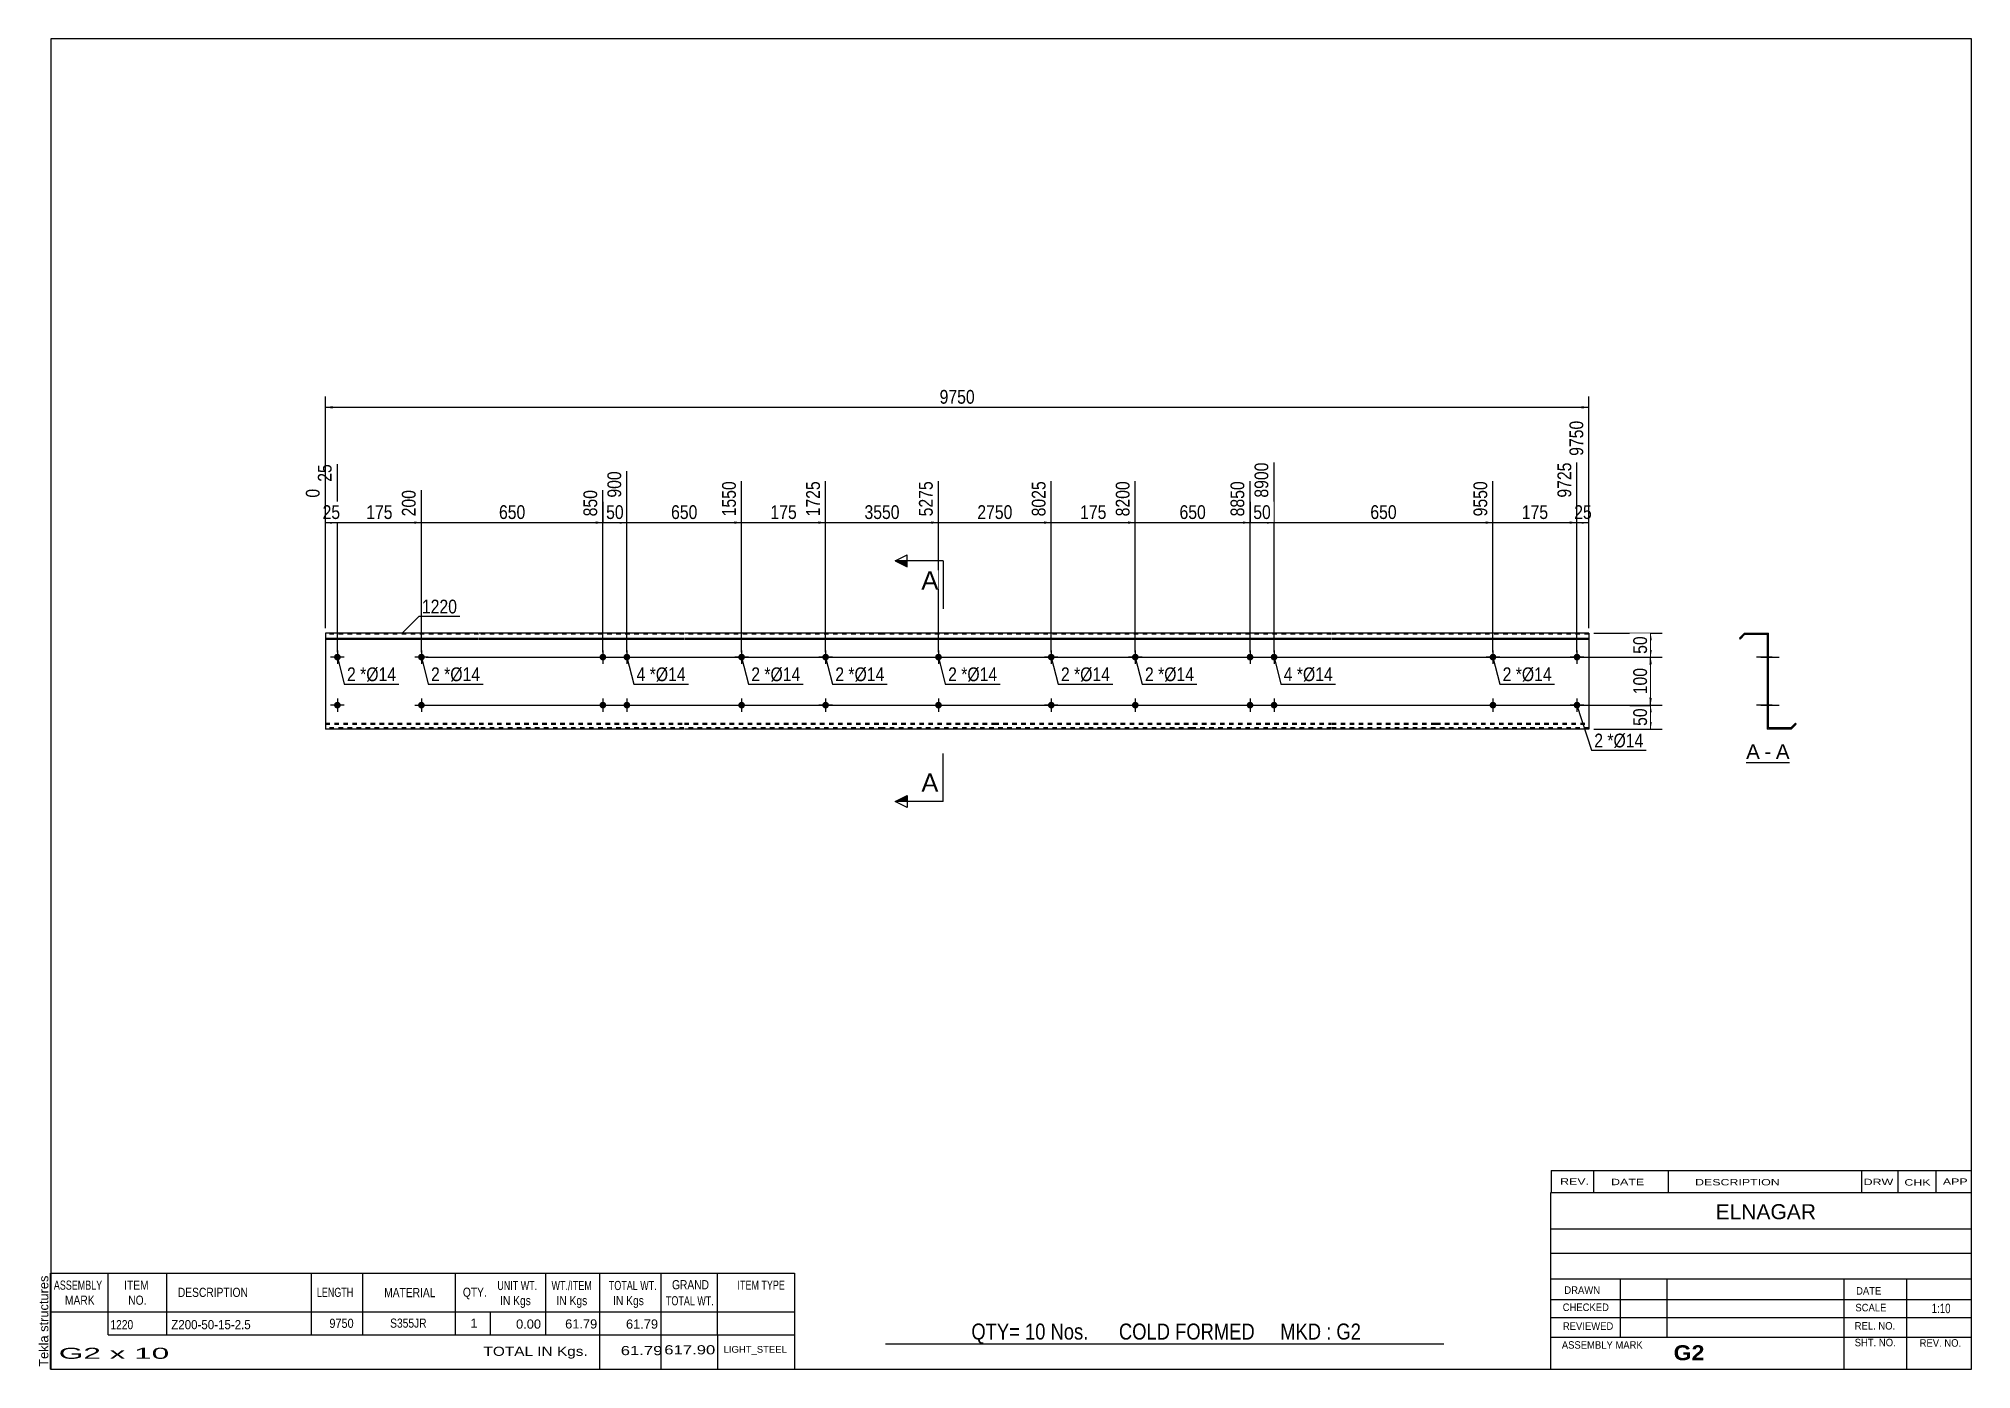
# Model space of a CAD drawing. Header units: millimetres. Extents: x -60 to 343, y -143 to 134.
import ezdxf

# ---------------------------------------------------------------- set-up
doc = ezdxf.new("R2010")
doc.units = ezdxf.units.MM
doc.linetypes.add('DXK_LINE_DOT1', pattern=[1.8814, 0.9407, -0.9407])
doc.styles.add('Arial', font='ARIAL.TTF', dxfattribs={"height": 0.2})
doc.styles.add('Arial Bold', font='ARIALBD.TTF', dxfattribs={"height": 0.2})
doc.styles.add('Arial Narrow', font='ARIALN.TTF', dxfattribs={"height": 0.2})

# ---------------------------------------------------------------- blocks, each defined once
blk = doc.blocks.new('Unknown-629087446-1822')
at = {"color": 5, "linetype": 'Continuous'}
for p, q in [((342.8, 133.75), (-57.2, 133.75)), ((-57.2, 133.75), (-57.2, -143.25)), ((342.8, -143.25), (342.8, 133.75)), ((-57.2, -143.25), (342.8, -143.25))]:
    blk.add_line(p, q, dxfattribs=at)
at = {"color": 174, "linetype": 'Continuous', "style": 'Arial'}
blk.add_text('Tekla structures', height=1.9102, rotation=90, dxfattribs=at).set_placement((-57.7, -142.75))
blk = doc.blocks.new('Unknown-629087446-12 - 1239')
at = {"color": 7, "linetype": 'Continuous'}
blk.add_line((295.9, -16.95), (304.93, -16.95), dxfattribs=at)
at = {"color": 0, "linetype": 'Continuous'}
blk.add_wipeout([(298.74, -16.2), (298.74, -13), (295.9, -13), (295.9, -16.2)], dxfattribs=at)
blk.add_wipeout([(301.13, -16.2), (301.13, -13), (299.7, -13), (299.7, -16.2)], dxfattribs=at)
at = {"color": 96, "linetype": 'Continuous', "style": 'Arial'}
blk.add_text('A', height=3.06, dxfattribs=at).set_placement((295.9, -16.2))
at = {"color": 0, "linetype": 'Continuous'}
blk.add_wipeout([(304.93, -16.2), (304.93, -13), (302.09, -13), (302.09, -16.2)], dxfattribs=at)
at = {"color": 96, "linetype": 'Continuous', "style": 'Arial'}
for s, p in [('-', (299.7, -16.2)), ('A', (302.09, -16.2))]:
    blk.add_text(s, height=3.06, dxfattribs=at).set_placement(p)
blk = doc.blocks.new('Bolt-629087446-1223 - 1203')
at = {"linetype": 'Continuous'}
blk.add_hatch(color=3, dxfattribs=at).paths.add_polyline_path([(20.7, -5, -1), (19.3, -5, -1)])
at = {"color": 3, "linetype": 'Continuous'}
for p, q in [((20, -3.6), (20, -6.4)), ((18.6, -5), (21.4, -5))]:
    blk.add_line(p, q, dxfattribs=at)
blk = doc.blocks.new('Part-629087446-1218 - 1203')
at = {"color": 2, "linetype": 'Continuous'}
for p, q in [((0, 10), (0, -10)), ((31.9, 10), (0, 10)), ((0, 8.94), (31.9, 8.94)), ((0, 8.76), (31.9, 8.76)), ((74.69, 10), (32, 10)), ((32, 8.94), (74.69, 8.94)), ((32, 8.76), (74.69, 8.76)), ((116.09, 10), (74.79, 10)), ((74.79, 8.94), (116.09, 8.94)), ((74.79, 8.76), (116.09, 8.76)), ((139.19, 10), (116.19, 10)), ((116.19, 8.94), (139.19, 8.94)), ((116.19, 8.76), (139.19, 8.76)), ((180.58, 10), (139.29, 10)), ((139.29, 8.94), (180.58, 8.94)), ((139.29, 8.76), (180.58, 8.76)), ((209.48, 10), (180.68, 10)), ((180.68, 8.94), (209.48, 8.94)), ((180.68, 8.76), (209.48, 8.76)), ((231.18, 10), (209.58, 10)), ((209.58, 8.94), (231.18, 8.94)), ((209.58, 8.76), (231.18, 8.76)), ((263.17, 10), (231.28, 10)), ((231.28, 8.94), (263.17, 8.94)), ((231.28, 8.76), (263.17, 8.76)), ((263.17, 10), (263.17, -10)), ((31.9, -10), (0, -10)), ((74.69, -10), (32, -10)), ((116.09, -10), (74.79, -10)), ((139.19, -10), (116.19, -10)), ((180.58, -10), (139.29, -10)), ((209.48, -10), (180.68, -10)), ((231.18, -10), (209.58, -10)), ((263.17, -10), (231.28, -10))]:
    blk.add_line(p, q, dxfattribs=at)
at = {"color": 7, "linetype": 'DXK_LINE_DOT1'}
for p, q in [((31.9, 9.75), (0, 9.75)), ((74.69, 9.75), (32, 9.75)), ((116.09, 9.75), (74.79, 9.75)), ((139.19, 9.75), (116.19, 9.75)), ((180.58, 9.75), (139.29, 9.75)), ((209.48, 9.75), (180.68, 9.75)), ((231.18, 9.75), (209.58, 9.75)), ((263.17, 9.75), (231.28, 9.75)), ((0, -8.76), (31.9, -8.76)), ((0, -8.94), (31.9, -8.94)), ((31.9, -9.75), (0, -9.75)), ((32, -8.76), (74.69, -8.76)), ((32, -8.94), (74.69, -8.94)), ((74.69, -9.75), (32, -9.75)), ((74.79, -8.76), (116.09, -8.76)), ((74.79, -8.94), (116.09, -8.94)), ((116.09, -9.75), (74.79, -9.75)), ((116.19, -8.76), (139.19, -8.76)), ((116.19, -8.94), (139.19, -8.94)), ((139.19, -9.75), (116.19, -9.75)), ((139.29, -8.76), (180.58, -8.76)), ((139.29, -8.94), (180.58, -8.94)), ((180.58, -9.75), (139.29, -9.75)), ((180.68, -8.76), (209.48, -8.76)), ((180.68, -8.94), (209.48, -8.94)), ((209.48, -9.75), (180.68, -9.75)), ((209.58, -8.76), (231.18, -8.76)), ((209.58, -8.94), (231.18, -8.94)), ((231.18, -9.75), (209.58, -9.75)), ((231.28, -8.76), (263.17, -8.76)), ((231.28, -8.94), (263.17, -8.94)), ((263.17, -9.75), (231.28, -9.75))]:
    blk.add_line(p, q, dxfattribs=at)
blk = doc.blocks.new('Bolt-629087446-1219 - 1203')
at = {"linetype": 'Continuous'}
for points in [[(58.5, 5, -1), (57.1, 5, -1)], [(63.5, 5, -1), (62.1, 5, -1)], [(58.5, -5, -1), (57.1, -5, -1)], [(63.5, -5, -1), (62.1, -5, -1)]]:
    blk.add_hatch(color=3, dxfattribs=at).paths.add_polyline_path(points)
at = {"color": 3, "linetype": 'Continuous'}
for p, q in [((56.4, 5), (59.2, 5)), ((57.8, 6.4), (57.8, 3.6)), ((61.4, 5), (64.2, 5)), ((62.8, 6.4), (62.8, 3.6)), ((57.8, -3.6), (57.8, -6.4)), ((62.8, -3.6), (62.8, -6.4)), ((56.4, -5), (59.2, -5)), ((61.4, -5), (64.2, -5))]:
    blk.add_line(p, q, dxfattribs=at)
blk = doc.blocks.new('Bolt-629087446-1220 - 1203')
at = {"linetype": 'Continuous'}
blk.add_hatch(color=3, dxfattribs=at).paths.add_polyline_path([(20.7, 5, -1), (19.3, 5, -1)])
at = {"color": 3, "linetype": 'Continuous'}
for p, q in [((21.4, 5), (18.6, 5)), ((20, 6.4), (20, 3.6))]:
    blk.add_line(p, q, dxfattribs=at)
blk = doc.blocks.new('Bolt-629087446-1221 - 1203')
at = {"linetype": 'Continuous'}
blk.add_hatch(color=3, dxfattribs=at).paths.add_polyline_path([(87.39, 5, -1), (85.99, 5, -1)])
at = {"color": 3, "linetype": 'Continuous'}
for p, q in [((88.09, 5), (85.29, 5)), ((86.69, 6.4), (86.69, 3.6))]:
    blk.add_line(p, q, dxfattribs=at)
blk = doc.blocks.new('Bolt-629087446-1222 - 1203')
at = {"linetype": 'Continuous'}
blk.add_hatch(color=3, dxfattribs=at).paths.add_polyline_path([(87.39, -5, -1), (85.99, -5, -1)])
at = {"color": 3, "linetype": 'Continuous'}
for p, q in [((86.69, -3.6), (86.69, -6.4)), ((85.29, -5), (88.09, -5))]:
    blk.add_line(p, q, dxfattribs=at)
blk = doc.blocks.new('Bolt-629087446-1224 - 1203')
at = {"linetype": 'Continuous'}
for points in [[(3.2, 5, -1), (1.8, 5, -1)], [(3.2, -5, -1), (1.8, -5, -1)]]:
    blk.add_hatch(color=3, dxfattribs=at).paths.add_polyline_path(points)
at = {"color": 3, "linetype": 'Continuous'}
for p, q in [((3.9, 5), (1.1, 5)), ((2.5, 6.4), (2.5, 3.6)), ((2.5, -3.6), (2.5, -6.4)), ((3.9, -5), (1.1, -5))]:
    blk.add_line(p, q, dxfattribs=at)
blk = doc.blocks.new('Bolt-629087446-1225 - 1203')
at = {"linetype": 'Continuous'}
for points in [[(104.89, 5, -1), (103.49, 5, -1)], [(104.89, -5, -1), (103.49, -5, -1)]]:
    blk.add_hatch(color=3, dxfattribs=at).paths.add_polyline_path(points)
at = {"color": 3, "linetype": 'Continuous'}
for p, q in [((105.59, 5), (102.79, 5)), ((104.19, 6.4), (104.19, 3.6)), ((104.19, -3.6), (104.19, -6.4)), ((105.59, -5), (102.79, -5))]:
    blk.add_line(p, q, dxfattribs=at)
blk = doc.blocks.new('Bolt-629087446-1226 - 1203')
at = {"linetype": 'Continuous'}
for points in [[(193.28, 5, -1), (191.88, 5, -1)], [(198.28, 5, -1), (196.88, 5, -1)], [(193.28, -5, -1), (191.88, -5, -1)], [(198.28, -5, -1), (196.88, -5, -1)]]:
    blk.add_hatch(color=3, dxfattribs=at).paths.add_polyline_path(points)
at = {"color": 3, "linetype": 'Continuous'}
for p, q in [((191.18, 5), (193.98, 5)), ((192.58, 6.4), (192.58, 3.6)), ((196.18, 5), (198.98, 5)), ((197.58, 6.4), (197.58, 3.6)), ((192.58, -3.6), (192.58, -6.4)), ((197.58, -3.6), (197.58, -6.4)), ((191.18, -5), (193.98, -5)), ((196.18, -5), (198.98, -5))]:
    blk.add_line(p, q, dxfattribs=at)
blk = doc.blocks.new('Bolt-629087446-1227 - 1203')
at = {"linetype": 'Continuous'}
blk.add_hatch(color=3, dxfattribs=at).paths.add_polyline_path([(169.38, -5, -1), (167.98, -5, -1)])
at = {"color": 3, "linetype": 'Continuous'}
for p, q in [((168.68, -3.6), (168.68, -6.4)), ((167.28, -5), (170.08, -5))]:
    blk.add_line(p, q, dxfattribs=at)
blk = doc.blocks.new('Bolt-629087446-1228 - 1203')
at = {"linetype": 'Continuous'}
blk.add_hatch(color=3, dxfattribs=at).paths.add_polyline_path([(243.87, -5, -1), (242.47, -5, -1)])
at = {"color": 3, "linetype": 'Continuous'}
for p, q in [((243.17, -3.6), (243.17, -6.4)), ((241.77, -5), (244.57, -5))]:
    blk.add_line(p, q, dxfattribs=at)
blk = doc.blocks.new('Bolt-629087446-1229 - 1203')
at = {"linetype": 'Continuous'}
blk.add_hatch(color=3, dxfattribs=at).paths.add_polyline_path([(243.87, 5, -1), (242.47, 5, -1)])
at = {"color": 3, "linetype": 'Continuous'}
for p, q in [((244.57, 5), (241.77, 5)), ((243.17, 6.4), (243.17, 3.6))]:
    blk.add_line(p, q, dxfattribs=at)
blk = doc.blocks.new('Bolt-629087446-1230 - 1203')
at = {"linetype": 'Continuous'}
blk.add_hatch(color=3, dxfattribs=at).paths.add_polyline_path([(169.38, 5, -1), (167.98, 5, -1)])
at = {"color": 3, "linetype": 'Continuous'}
for p, q in [((170.08, 5), (167.28, 5)), ((168.68, 6.4), (168.68, 3.6))]:
    blk.add_line(p, q, dxfattribs=at)
blk = doc.blocks.new('Bolt-629087446-1231 - 1203')
at = {"linetype": 'Continuous'}
for points in [[(151.88, 5, -1), (150.48, 5, -1)], [(151.88, -5, -1), (150.48, -5, -1)]]:
    blk.add_hatch(color=3, dxfattribs=at).paths.add_polyline_path(points)
at = {"color": 3, "linetype": 'Continuous'}
for p, q in [((152.58, 5), (149.78, 5)), ((151.18, 6.4), (151.18, 3.6)), ((151.18, -3.6), (151.18, -6.4)), ((152.58, -5), (149.78, -5))]:
    blk.add_line(p, q, dxfattribs=at)
blk = doc.blocks.new('Bolt-629087446-1232 - 1203')
at = {"linetype": 'Continuous'}
for points in [[(261.37, 5, -1), (259.97, 5, -1)], [(261.37, -5, -1), (259.97, -5, -1)]]:
    blk.add_hatch(color=3, dxfattribs=at).paths.add_polyline_path(points)
at = {"color": 3, "linetype": 'Continuous'}
for p, q in [((262.07, 5), (259.27, 5)), ((260.67, 6.4), (260.67, 3.6)), ((260.67, -3.6), (260.67, -6.4)), ((262.07, -5), (259.27, -5))]:
    blk.add_line(p, q, dxfattribs=at)
blk = doc.blocks.new('Bolt-629087446-1233 - 1203')
at = {"linetype": 'Continuous'}
for points in [[(128.39, 5, -1), (126.99, 5, -1)], [(128.39, -5, -1), (126.99, -5, -1)]]:
    blk.add_hatch(color=3, dxfattribs=at).paths.add_polyline_path(points)
at = {"color": 3, "linetype": 'Continuous'}
for p, q in [((126.29, 5), (129.09, 5)), ((127.69, 6.4), (127.69, 3.6)), ((127.69, -3.6), (127.69, -6.4)), ((126.29, -5), (129.09, -5))]:
    blk.add_line(p, q, dxfattribs=at)
blk = doc.blocks.new('Part-629087446-1241 - 1239')
at = {"color": 2, "linetype": 'Continuous'}
for p, q in [((295.54, 10), (294.48, 8.94)), ((294.48, 8.94), (294.66, 8.76)), ((294.66, 8.76), (295.64, 9.75)), ((295.54, 10), (300.54, 10)), ((295.64, 9.75), (300.29, 9.75)), ((300.29, 9.75), (300.29, -10)), ((300.54, -9.75), (300.54, 10)), ((305.29, -10), (300.29, -10)), ((305.19, -9.75), (300.54, -9.75)), ((306.17, -8.76), (305.19, -9.75)), ((305.29, -10), (306.35, -8.94)), ((306.35, -8.94), (306.17, -8.76))]:
    blk.add_line(p, q, dxfattribs=at)
blk = doc.blocks.new('Bolt-629087446-1242 - 1239')
at = {"linetype": 'Continuous'}
for points in [[(300.54, 4.3), (300.54, 5.7), (300.29, 5.7), (300.29, 4.3)], [(300.54, 4.3), (300.54, 5.7), (300.29, 5.7), (300.29, 4.3)], [(300.54, -5.7), (300.54, -4.3), (300.29, -4.3), (300.29, -5.7)], [(300.54, -5.7), (300.54, -4.3), (300.29, -4.3), (300.29, -5.7)]]:
    blk.add_hatch(color=3, dxfattribs=at).paths.add_polyline_path(points)
at = {"color": 3, "linetype": 'Continuous'}
for p, q in [((298.99, 5), (302.79, 5)), ((298.99, 5), (302.79, 5)), ((300.29, 5.7), (300.54, 5.7)), ((300.29, 5.7), (300.54, 5.7)), ((300.29, 4.3), (300.54, 4.3)), ((300.29, 4.3), (300.54, 4.3)), ((298.99, -5), (302.79, -5)), ((298.99, -5), (302.79, -5)), ((300.29, -4.3), (300.54, -4.3)), ((300.29, -4.3), (300.54, -4.3)), ((300.29, -5.7), (300.54, -5.7)), ((300.29, -5.7), (300.54, -5.7))]:
    blk.add_line(p, q, dxfattribs=at)
blk = doc.blocks.new('Bolt-629087446-1243 - 1239')
at = {"linetype": 'Continuous'}
blk.add_hatch(color=3, dxfattribs=at).paths.add_polyline_path([(300.54, 4.3), (300.54, 5.7), (300.29, 5.7), (300.29, 4.3)])
at = {"color": 3, "linetype": 'Continuous'}
for p, q in [((301.34, 5), (298.04, 5)), ((300.54, 5.7), (300.29, 5.7)), ((300.54, 4.3), (300.29, 4.3))]:
    blk.add_line(p, q, dxfattribs=at)
blk = doc.blocks.new('Bolt-629087446-1244 - 1239')
at = {"linetype": 'Continuous'}
blk.add_hatch(color=3, dxfattribs=at).paths.add_polyline_path([(300.54, 4.3), (300.54, 5.7), (300.29, 5.7), (300.29, 4.3)])
at = {"color": 3, "linetype": 'Continuous'}
for p, q in [((301.34, 5), (298.04, 5)), ((300.54, 5.7), (300.29, 5.7)), ((300.54, 4.3), (300.29, 4.3))]:
    blk.add_line(p, q, dxfattribs=at)
blk = doc.blocks.new('Bolt-629087446-1245 - 1239')
at = {"linetype": 'Continuous'}
blk.add_hatch(color=3, dxfattribs=at).paths.add_polyline_path([(300.54, -5.7), (300.54, -4.3), (300.29, -4.3), (300.29, -5.7)])
at = {"color": 3, "linetype": 'Continuous'}
for p, q in [((299.37, -5), (302.67, -5)), ((300.29, -4.3), (300.54, -4.3)), ((300.29, -5.7), (300.54, -5.7))]:
    blk.add_line(p, q, dxfattribs=at)
blk = doc.blocks.new('Bolt-629087446-1246 - 1239')
at = {"linetype": 'Continuous'}
blk.add_hatch(color=3, dxfattribs=at).paths.add_polyline_path([(300.54, -5.7), (300.54, -4.3), (300.29, -4.3), (300.29, -5.7)])
at = {"color": 3, "linetype": 'Continuous'}
for p, q in [((299.37, -5), (302.67, -5)), ((300.29, -4.3), (300.54, -4.3)), ((300.29, -5.7), (300.54, -5.7))]:
    blk.add_line(p, q, dxfattribs=at)
blk = doc.blocks.new('Bolt-629087446-1247 - 1239')
at = {"linetype": 'Continuous'}
for points in [[(300.54, 4.3), (300.54, 5.7), (300.29, 5.7), (300.29, 4.3)], [(300.54, -5.7), (300.54, -4.3), (300.29, -4.3), (300.29, -5.7)]]:
    blk.add_hatch(color=3, dxfattribs=at).paths.add_polyline_path(points)
at = {"color": 3, "linetype": 'Continuous'}
for p, q in [((301.34, 5), (298.04, 5)), ((300.54, 5.7), (300.29, 5.7)), ((300.54, 4.3), (300.29, 4.3)), ((301.34, -5), (298.04, -5)), ((300.54, -4.3), (300.29, -4.3)), ((300.54, -5.7), (300.29, -5.7))]:
    blk.add_line(p, q, dxfattribs=at)
blk = doc.blocks.new('Bolt-629087446-1248 - 1239')
at = {"linetype": 'Continuous'}
for points in [[(300.54, 4.3), (300.54, 5.7), (300.29, 5.7), (300.29, 4.3)], [(300.54, -5.7), (300.54, -4.3), (300.29, -4.3), (300.29, -5.7)]]:
    blk.add_hatch(color=3, dxfattribs=at).paths.add_polyline_path(points)
at = {"color": 3, "linetype": 'Continuous'}
for p, q in [((301.34, 5), (298.04, 5)), ((300.54, 5.7), (300.29, 5.7)), ((300.54, 4.3), (300.29, 4.3)), ((301.34, -5), (298.04, -5)), ((300.54, -4.3), (300.29, -4.3)), ((300.54, -5.7), (300.29, -5.7))]:
    blk.add_line(p, q, dxfattribs=at)
blk = doc.blocks.new('Bolt-629087446-1249 - 1239')
at = {"linetype": 'Continuous'}
for points in [[(300.54, 4.3), (300.54, 5.7), (300.29, 5.7), (300.29, 4.3)], [(300.54, 4.3), (300.54, 5.7), (300.29, 5.7), (300.29, 4.3)], [(300.54, -5.7), (300.54, -4.3), (300.29, -4.3), (300.29, -5.7)], [(300.54, -5.7), (300.54, -4.3), (300.29, -4.3), (300.29, -5.7)]]:
    blk.add_hatch(color=3, dxfattribs=at).paths.add_polyline_path(points)
at = {"color": 3, "linetype": 'Continuous'}
for p, q in [((298.99, 5), (302.79, 5)), ((298.99, 5), (302.79, 5)), ((300.29, 5.7), (300.54, 5.7)), ((300.29, 5.7), (300.54, 5.7)), ((300.29, 4.3), (300.54, 4.3)), ((300.29, 4.3), (300.54, 4.3)), ((298.99, -5), (302.79, -5)), ((298.99, -5), (302.79, -5)), ((300.29, -4.3), (300.54, -4.3)), ((300.29, -4.3), (300.54, -4.3)), ((300.29, -5.7), (300.54, -5.7)), ((300.29, -5.7), (300.54, -5.7))]:
    blk.add_line(p, q, dxfattribs=at)
blk = doc.blocks.new('Bolt-629087446-1250 - 1239')
at = {"linetype": 'Continuous'}
blk.add_hatch(color=3, dxfattribs=at).paths.add_polyline_path([(300.54, -5.7), (300.54, -4.3), (300.29, -4.3), (300.29, -5.7)])
at = {"color": 3, "linetype": 'Continuous'}
for p, q in [((299.34, -5), (302.64, -5)), ((300.29, -4.3), (300.54, -4.3)), ((300.29, -5.7), (300.54, -5.7))]:
    blk.add_line(p, q, dxfattribs=at)
blk = doc.blocks.new('Bolt-629087446-1251 - 1239')
at = {"linetype": 'Continuous'}
blk.add_hatch(color=3, dxfattribs=at).paths.add_polyline_path([(300.54, -5.7), (300.54, -4.3), (300.29, -4.3), (300.29, -5.7)])
at = {"color": 3, "linetype": 'Continuous'}
for p, q in [((299.34, -5), (302.64, -5)), ((300.29, -4.3), (300.54, -4.3)), ((300.29, -5.7), (300.54, -5.7))]:
    blk.add_line(p, q, dxfattribs=at)
blk = doc.blocks.new('Bolt-629087446-1252 - 1239')
at = {"linetype": 'Continuous'}
blk.add_hatch(color=3, dxfattribs=at).paths.add_polyline_path([(300.54, 4.3), (300.54, 5.7), (300.29, 5.7), (300.29, 4.3)])
at = {"color": 3, "linetype": 'Continuous'}
for p, q in [((301.34, 5), (298.04, 5)), ((300.54, 5.7), (300.29, 5.7)), ((300.54, 4.3), (300.29, 4.3))]:
    blk.add_line(p, q, dxfattribs=at)
blk = doc.blocks.new('Bolt-629087446-1253 - 1239')
at = {"linetype": 'Continuous'}
blk.add_hatch(color=3, dxfattribs=at).paths.add_polyline_path([(300.54, 4.3), (300.54, 5.7), (300.29, 5.7), (300.29, 4.3)])
at = {"color": 3, "linetype": 'Continuous'}
for p, q in [((301.34, 5), (298.04, 5)), ((300.54, 5.7), (300.29, 5.7)), ((300.54, 4.3), (300.29, 4.3))]:
    blk.add_line(p, q, dxfattribs=at)
blk = doc.blocks.new('Bolt-629087446-1254 - 1239')
at = {"linetype": 'Continuous'}
for points in [[(300.54, 4.3), (300.54, 5.7), (300.29, 5.7), (300.29, 4.3)], [(300.54, -5.7), (300.54, -4.3), (300.29, -4.3), (300.29, -5.7)]]:
    blk.add_hatch(color=3, dxfattribs=at).paths.add_polyline_path(points)
at = {"color": 3, "linetype": 'Continuous'}
for p, q in [((301.34, 5), (298.04, 5)), ((300.54, 5.7), (300.29, 5.7)), ((300.54, 4.3), (300.29, 4.3)), ((301.34, -5), (298.04, -5)), ((300.54, -4.3), (300.29, -4.3)), ((300.54, -5.7), (300.29, -5.7))]:
    blk.add_line(p, q, dxfattribs=at)
blk = doc.blocks.new('Bolt-629087446-1255 - 1239')
at = {"linetype": 'Continuous'}
for points in [[(300.54, 4.3), (300.54, 5.7), (300.29, 5.7), (300.29, 4.3)], [(300.54, -5.7), (300.54, -4.3), (300.29, -4.3), (300.29, -5.7)]]:
    blk.add_hatch(color=3, dxfattribs=at).paths.add_polyline_path(points)
at = {"color": 3, "linetype": 'Continuous'}
for p, q in [((301.34, 5), (298.04, 5)), ((300.54, 5.7), (300.29, 5.7)), ((300.54, 4.3), (300.29, 4.3)), ((301.34, -5), (298.04, -5)), ((300.54, -4.3), (300.29, -4.3)), ((300.54, -5.7), (300.29, -5.7))]:
    blk.add_line(p, q, dxfattribs=at)
blk = doc.blocks.new('Bolt-629087446-1256 - 1239')
at = {"linetype": 'Continuous'}
for points in [[(300.54, 4.3), (300.54, 5.7), (300.29, 5.7), (300.29, 4.3)], [(300.54, -5.7), (300.54, -4.3), (300.29, -4.3), (300.29, -5.7)]]:
    blk.add_hatch(color=3, dxfattribs=at).paths.add_polyline_path(points)
at = {"color": 3, "linetype": 'Continuous'}
for p, q in [((300.29, 5.7), (300.54, 5.7)), ((300.29, 5), (302.54, 5)), ((300.29, 4.3), (300.54, 4.3)), ((300.29, -4.3), (300.54, -4.3)), ((300.29, -5), (302.54, -5)), ((300.29, -5.7), (300.54, -5.7))]:
    blk.add_line(p, q, dxfattribs=at)
blk = doc.blocks.new('StraightDimension-629087446-1279 - 1203')
at = {"linetype": 'Continuous'}
blk.add_hatch(color=7, dxfattribs=at).paths.add_polyline_path([(167.18, 33.25), (168.68, 33), (167.18, 32.75)])
at = {"color": 7, "linetype": 'Continuous'}
for p, q in [((151.18, 6), (151.18, 41.61)), ((168.68, 6), (168.68, 41.61)), ((151.18, 33), (168.68, 33))]:
    blk.add_line(p, q, dxfattribs=at)
at = {"color": 0}
blk.add_wipeout([(163.28, 33.15), (163.28, 37.35), (156.59, 37.35), (156.59, 33.15)], dxfattribs=at)
at = {"color": 0, "linetype": 'Continuous'}
blk.add_wipeout([(168.08, 42.21), (163.88, 42.21), (163.88, 33.7), (168.08, 33.7)], dxfattribs=at)
at = {"color": 3, "linetype": 'Continuous', "style": 'Arial Narrow'}
blk.add_text('8200', height=2.863, rotation=90.0002, dxfattribs=at).set_placement((167.48, 34.3))
at = {"color": 3, "style": 'Arial Narrow'}
blk.add_text('175', height=2.863, dxfattribs=at).set_placement((157.19, 33.75))
blk = doc.blocks.new('StraightDimension-629087446-1284 - 1203')
at = {"linetype": 'Continuous'}
blk.add_hatch(color=7, dxfattribs=at).paths.add_polyline_path([(61.3, 33.25), (62.8, 33), (61.3, 32.75)])
at = {"color": 7, "linetype": 'Continuous'}
for p, q in [((62.8, 6), (62.8, 43.68)), ((57.8, 6), (57.8, 39.78)), ((57.8, 33), (62.8, 33))]:
    blk.add_line(p, q, dxfattribs=at)
at = {"color": 0}
blk.add_wipeout([(62.73, 33.15), (62.73, 37.35), (57.87, 37.35), (57.87, 33.15)], dxfattribs=at)
at = {"color": 0, "linetype": 'Continuous'}
blk.add_wipeout([(62.2, 44.28), (58, 44.28), (58, 37.6), (62.2, 37.6)], dxfattribs=at)
at = {"color": 3, "linetype": 'Continuous', "style": 'Arial Narrow'}
blk.add_text('900', height=2.863, rotation=90.0002, dxfattribs=at).set_placement((61.6, 38.2))
at = {"color": 3, "style": 'Arial Narrow'}
blk.add_text('50', height=2.863, dxfattribs=at).set_placement((58.47, 33.75))
blk = doc.blocks.new('StraightDimension-629087446-1283 - 1203')
at = {"linetype": 'Continuous'}
blk.add_hatch(color=7, dxfattribs=at).paths.add_polyline_path([(85.19, 33.25), (86.69, 33), (85.19, 32.75)])
at = {"color": 7, "linetype": 'Continuous'}
for p, q in [((62.8, 6), (62.8, 43.68)), ((86.69, 6), (86.69, 41.61)), ((62.8, 33), (86.69, 33))]:
    blk.add_line(p, q, dxfattribs=at)
at = {"color": 0, "linetype": 'Continuous'}
blk.add_wipeout([(86.09, 42.21), (81.89, 42.21), (81.89, 33.7), (86.09, 33.7)], dxfattribs=at)
at = {"color": 0}
blk.add_wipeout([(78.09, 33.15), (78.09, 37.35), (71.4, 37.35), (71.4, 33.15)], dxfattribs=at)
at = {"color": 3, "linetype": 'Continuous', "style": 'Arial Narrow'}
blk.add_text('1550', height=2.863, rotation=90.0002, dxfattribs=at).set_placement((85.49, 34.3))
at = {"color": 3, "style": 'Arial Narrow'}
blk.add_text('650', height=2.863, dxfattribs=at).set_placement((72, 33.75))
blk = doc.blocks.new('StraightDimension-629087446-1282 - 1203')
at = {"linetype": 'Continuous'}
blk.add_hatch(color=7, dxfattribs=at).paths.add_polyline_path([(102.69, 33.25), (104.19, 33), (102.69, 32.75)])
at = {"color": 7, "linetype": 'Continuous'}
for p, q in [((86.69, 6), (86.69, 41.61)), ((104.19, 6), (104.19, 41.61)), ((86.69, 33), (104.19, 33))]:
    blk.add_line(p, q, dxfattribs=at)
at = {"color": 0}
blk.add_wipeout([(98.78, 33.15), (98.78, 37.35), (92.1, 37.35), (92.1, 33.15)], dxfattribs=at)
at = {"color": 0, "linetype": 'Continuous'}
blk.add_wipeout([(103.59, 42.21), (99.39, 42.21), (99.39, 33.7), (103.59, 33.7)], dxfattribs=at)
at = {"color": 3, "linetype": 'Continuous', "style": 'Arial Narrow'}
blk.add_text('1725', height=2.863, rotation=90.0002, dxfattribs=at).set_placement((102.99, 34.3))
at = {"color": 3, "style": 'Arial Narrow'}
blk.add_text('175', height=2.863, dxfattribs=at).set_placement((92.7, 33.75))
blk = doc.blocks.new('StraightDimension-629087446-1286 - 1203')
at = {"linetype": 'Continuous'}
blk.add_hatch(color=7, dxfattribs=at).paths.add_polyline_path([(18.5, 33.25), (20, 33), (18.5, 32.75)])
at = {"color": 7, "linetype": 'Continuous'}
for p, q in [((2.5, 6), (2.5, 45.16)), ((20, 6), (20, 39.78)), ((2.5, 33), (20, 33))]:
    blk.add_line(p, q, dxfattribs=at)
at = {"color": 0}
blk.add_wipeout([(14.59, 33.15), (14.59, 37.35), (7.91, 37.35), (7.91, 33.15)], dxfattribs=at)
at = {"color": 0, "linetype": 'Continuous'}
blk.add_wipeout([(19.4, 40.38), (15.2, 40.38), (15.2, 33.7), (19.4, 33.7)], dxfattribs=at)
at = {"color": 3, "style": 'Arial Narrow'}
blk.add_text('175', height=2.863, dxfattribs=at).set_placement((8.51, 33.75))
at = {"color": 3, "linetype": 'Continuous', "style": 'Arial Narrow'}
blk.add_text('200', height=2.863, rotation=90.0002, dxfattribs=at).set_placement((18.8, 34.3))
blk = doc.blocks.new('StraightDimension-629087446-1280 - 1203')
at = {"linetype": 'Continuous'}
blk.add_hatch(color=7, dxfattribs=at).paths.add_polyline_path([(149.68, 33.25), (151.18, 33), (149.68, 32.75)])
at = {"color": 7, "linetype": 'Continuous'}
for p, q in [((127.69, 6), (127.69, 41.61)), ((151.18, 6), (151.18, 41.61)), ((127.69, 33), (151.18, 33))]:
    blk.add_line(p, q, dxfattribs=at)
at = {"color": 0, "linetype": 'Continuous'}
blk.add_wipeout([(150.58, 42.21), (146.38, 42.21), (146.38, 33.7), (150.58, 33.7)], dxfattribs=at)
at = {"color": 0}
blk.add_wipeout([(143.69, 33.15), (143.69, 37.35), (135.18, 37.35), (135.18, 33.15)], dxfattribs=at)
at = {"color": 3, "linetype": 'Continuous', "style": 'Arial Narrow'}
blk.add_text('8025', height=2.863, rotation=90.0002, dxfattribs=at).set_placement((149.98, 34.3))
at = {"color": 3, "style": 'Arial Narrow'}
blk.add_text('2750', height=2.863, dxfattribs=at).set_placement((135.78, 33.75))
blk = doc.blocks.new('StraightDimension-629087446-1287 - 1203')
at = {"linetype": 'Continuous'}
blk.add_hatch(color=7, dxfattribs=at).paths.add_polyline_path([(1, 33.25), (2.5, 33), (1, 32.75)])
at = {"color": 7, "linetype": 'Continuous'}
for p, q in [((2.5, 6), (2.5, 45.16)), ((0, 11), (0, 40.03)), ((0, 33), (2.5, 33))]:
    blk.add_line(p, q, dxfattribs=at)
at = {"color": 0, "linetype": 'Continuous'}
blk.add_wipeout([(1.9, 45.76), (-2.3, 45.76), (-2.3, 40.9), (1.9, 40.9)], dxfattribs=at)
at = {"color": 0}
blk.add_wipeout([(3.68, 33.15), (3.68, 37.35), (-1.18, 37.35), (-1.18, 33.15)], dxfattribs=at)
at = {"color": 0, "linetype": 'Continuous'}
blk.add_wipeout([(-0.6, 40.63), (-4.8, 40.63), (-4.8, 37.6), (-0.6, 37.6)], dxfattribs=at)
at = {"color": 3, "linetype": 'Continuous', "style": 'Arial Narrow'}
for s, height, p in [('25', 2.863, (1.3, 41.5)), ('0', 2.86, (-1.2, 38.2))]:
    blk.add_text(s, height=height, rotation=90.0002, dxfattribs=at).set_placement(p)
at = {"color": 3, "style": 'Arial Narrow'}
blk.add_text('25', height=2.863, dxfattribs=at).set_placement((-0.58, 33.75))
blk = doc.blocks.new('StraightDimension-629087446-1341 - 1203')
at = {"linetype": 'Continuous'}
for points in [[(275.75, -6.5), (276, -5), (276.25, -6.5)], [(276.25, -8.5), (276, -10), (275.75, -8.5)]]:
    blk.add_hatch(color=7, dxfattribs=at).paths.add_polyline_path(points)
at = {"color": 7, "linetype": 'Continuous'}
for p, q in [((21, -5), (278.4, -5)), ((276, -10), (276, -5)), ((264.17, -10), (278.4, -10))]:
    blk.add_line(p, q, dxfattribs=at)
at = {"color": 0}
blk.add_wipeout([(275.85, -5.07), (271.65, -5.07), (271.65, -9.93), (275.85, -9.93)], dxfattribs=at)
at = {"color": 3, "style": 'Arial Narrow'}
blk.add_text('50', height=2.863, rotation=90.0002, dxfattribs=at).set_placement((275.25, -9.33))
blk = doc.blocks.new('StraightDimension-629087446-1281 - 1203')
at = {"linetype": 'Continuous'}
blk.add_hatch(color=7, dxfattribs=at).paths.add_polyline_path([(126.19, 33.25), (127.69, 33), (126.19, 32.75)])
at = {"color": 7, "linetype": 'Continuous'}
for p, q in [((104.19, 6), (104.19, 41.61)), ((127.69, 6), (127.69, 41.61)), ((104.19, 33), (127.69, 33))]:
    blk.add_line(p, q, dxfattribs=at)
at = {"color": 0, "linetype": 'Continuous'}
blk.add_wipeout([(127.09, 42.21), (122.89, 42.21), (122.89, 33.7), (127.09, 33.7)], dxfattribs=at)
at = {"color": 0}
blk.add_wipeout([(120.2, 33.15), (120.2, 37.35), (111.68, 37.35), (111.68, 33.15)], dxfattribs=at)
at = {"color": 3, "linetype": 'Continuous', "style": 'Arial Narrow'}
blk.add_text('5275', height=2.863, rotation=90.0002, dxfattribs=at).set_placement((126.49, 34.3))
at = {"color": 3, "style": 'Arial Narrow'}
blk.add_text('3550', height=2.863, dxfattribs=at).set_placement((112.28, 33.75))
blk = doc.blocks.new('StraightDimension-629087446-1274 - 1203')
at = {"linetype": 'Continuous'}
blk.add_hatch(color=7, dxfattribs=at).paths.add_polyline_path([(261.67, 33.25), (263.17, 33), (261.67, 32.75)])
at = {"color": 7, "linetype": 'Continuous'}
for p, q in [((263.17, 11), (263.17, 54.21)), ((260.67, 6), (260.67, 45.51)), ((260.67, 33), (263.17, 33))]:
    blk.add_line(p, q, dxfattribs=at)
at = {"color": 0, "linetype": 'Continuous'}
blk.add_wipeout([(262.57, 54.81), (258.37, 54.81), (258.37, 46.3), (262.57, 46.3)], dxfattribs=at)
at = {"color": 0}
blk.add_wipeout([(264.35, 33.15), (264.35, 37.35), (259.49, 37.35), (259.49, 33.15)], dxfattribs=at)
at = {"color": 3, "linetype": 'Continuous', "style": 'Arial Narrow'}
blk.add_text('9750', height=2.863, rotation=90.0002, dxfattribs=at).set_placement((261.97, 46.9))
at = {"color": 3, "style": 'Arial Narrow'}
blk.add_text('25', height=2.863, dxfattribs=at).set_placement((260.09, 33.75))
blk = doc.blocks.new('StraightDimension-629087446-1340 - 1203')
at = {"linetype": 'Continuous'}
for points in [[(275.75, 3.5), (276, 5), (276.25, 3.5)], [(276.25, -3.5), (276, -5), (275.75, -3.5)]]:
    blk.add_hatch(color=7, dxfattribs=at).paths.add_polyline_path(points)
at = {"color": 7, "linetype": 'Continuous'}
for p, q in [((21, 5), (278.4, 5)), ((276, -5), (276, 5)), ((21, -5), (278.4, -5))]:
    blk.add_line(p, q, dxfattribs=at)
at = {"color": 0}
blk.add_wipeout([(275.85, 3.34), (271.65, 3.34), (271.65, -3.34), (275.85, -3.34)], dxfattribs=at)
at = {"color": 3, "style": 'Arial Narrow'}
blk.add_text('100', height=2.863, rotation=90.0002, dxfattribs=at).set_placement((275.25, -2.74))
blk = doc.blocks.new('StraightDimension-629087446-1275 - 1203')
at = {"linetype": 'Continuous'}
blk.add_hatch(color=7, dxfattribs=at).paths.add_polyline_path([(259.17, 33.25), (260.67, 33), (259.17, 32.75)])
at = {"color": 7, "linetype": 'Continuous'}
for p, q in [((260.67, 6), (260.67, 45.51)), ((243.17, 6), (243.17, 41.61)), ((243.17, 33), (260.67, 33))]:
    blk.add_line(p, q, dxfattribs=at)
at = {"color": 0}
blk.add_wipeout([(255.26, 33.15), (255.26, 37.35), (248.58, 37.35), (248.58, 33.15)], dxfattribs=at)
at = {"color": 0, "linetype": 'Continuous'}
blk.add_wipeout([(260.07, 46.11), (255.87, 46.11), (255.87, 37.6), (260.07, 37.6)], dxfattribs=at)
at = {"color": 3, "linetype": 'Continuous', "style": 'Arial Narrow'}
blk.add_text('9725', height=2.863, rotation=90.0002, dxfattribs=at).set_placement((259.47, 38.2))
at = {"color": 3, "style": 'Arial Narrow'}
blk.add_text('175', height=2.863, dxfattribs=at).set_placement((249.18, 33.75))
blk = doc.blocks.new('StraightDimension-629087446-1339 - 1203')
at = {"linetype": 'Continuous'}
for points in [[(275.75, 8.5), (276, 10), (276.25, 8.5)], [(276.25, 6.5), (276, 5), (275.75, 6.5)]]:
    blk.add_hatch(color=7, dxfattribs=at).paths.add_polyline_path(points)
at = {"color": 7, "linetype": 'Continuous'}
for p, q in [((264.17, 10), (278.4, 10)), ((276, 5), (276, 10)), ((21, 5), (278.4, 5))]:
    blk.add_line(p, q, dxfattribs=at)
at = {"color": 0}
blk.add_wipeout([(275.85, 9.93), (271.65, 9.93), (271.65, 5.07), (275.85, 5.07)], dxfattribs=at)
at = {"color": 3, "style": 'Arial Narrow'}
blk.add_text('50', height=2.863, rotation=90.0002, dxfattribs=at).set_placement((275.25, 5.67))
blk = doc.blocks.new('StraightDimension-629087446-1276 - 1203')
at = {"linetype": 'Continuous'}
blk.add_hatch(color=7, dxfattribs=at).paths.add_polyline_path([(241.67, 33.25), (243.17, 33), (241.67, 32.75)])
at = {"color": 7, "linetype": 'Continuous'}
for p, q in [((197.58, 6), (197.58, 45.51)), ((243.17, 6), (243.17, 41.61)), ((197.58, 33), (243.17, 33))]:
    blk.add_line(p, q, dxfattribs=at)
at = {"color": 0, "linetype": 'Continuous'}
blk.add_wipeout([(242.57, 42.21), (238.37, 42.21), (238.37, 33.7), (242.57, 33.7)], dxfattribs=at)
at = {"color": 0}
blk.add_wipeout([(223.72, 33.15), (223.72, 37.35), (217.03, 37.35), (217.03, 33.15)], dxfattribs=at)
at = {"color": 3, "linetype": 'Continuous', "style": 'Arial Narrow'}
blk.add_text('9550', height=2.863, rotation=90.0002, dxfattribs=at).set_placement((241.97, 34.3))
at = {"color": 3, "style": 'Arial Narrow'}
blk.add_text('650', height=2.863, dxfattribs=at).set_placement((217.63, 33.75))
blk = doc.blocks.new('StraightDimension-629087446-1277 - 1203')
at = {"linetype": 'Continuous'}
blk.add_hatch(color=7, dxfattribs=at).paths.add_polyline_path([(196.08, 33.25), (197.58, 33), (196.08, 32.75)])
at = {"color": 7, "linetype": 'Continuous'}
for p, q in [((197.58, 6), (197.58, 45.51)), ((192.58, 6), (192.58, 41.61)), ((192.58, 33), (197.58, 33))]:
    blk.add_line(p, q, dxfattribs=at)
at = {"color": 0}
blk.add_wipeout([(197.51, 33.15), (197.51, 37.35), (192.65, 37.35), (192.65, 33.15)], dxfattribs=at)
at = {"color": 0, "linetype": 'Continuous'}
blk.add_wipeout([(196.98, 46.11), (192.78, 46.11), (192.78, 37.6), (196.98, 37.6)], dxfattribs=at)
at = {"color": 3, "linetype": 'Continuous', "style": 'Arial Narrow'}
blk.add_text('8900', height=2.863, rotation=90.0002, dxfattribs=at).set_placement((196.38, 38.2))
at = {"color": 3, "style": 'Arial Narrow'}
blk.add_text('50', height=2.863, dxfattribs=at).set_placement((193.25, 33.75))
blk = doc.blocks.new('StraightDimension-629087446-1285 - 1203')
at = {"linetype": 'Continuous'}
blk.add_hatch(color=7, dxfattribs=at).paths.add_polyline_path([(56.3, 33.25), (57.8, 33), (56.3, 32.75)])
at = {"color": 7, "linetype": 'Continuous'}
for p, q in [((20, 6), (20, 39.78)), ((57.8, 6), (57.8, 39.78)), ((20, 33), (57.8, 33))]:
    blk.add_line(p, q, dxfattribs=at)
at = {"color": 0, "linetype": 'Continuous'}
blk.add_wipeout([(57.2, 40.38), (53, 40.38), (53, 33.7), (57.2, 33.7)], dxfattribs=at)
at = {"color": 0}
blk.add_wipeout([(42.24, 33.15), (42.24, 37.35), (35.56, 37.35), (35.56, 33.15)], dxfattribs=at)
at = {"color": 3, "style": 'Arial Narrow'}
blk.add_text('650', height=2.863, dxfattribs=at).set_placement((36.16, 33.75))
at = {"color": 3, "linetype": 'Continuous', "style": 'Arial Narrow'}
blk.add_text('850', height=2.863, rotation=90.0002, dxfattribs=at).set_placement((56.6, 34.3))
blk = doc.blocks.new('StraightDimension-629087446-1278 - 1203')
at = {"linetype": 'Continuous'}
blk.add_hatch(color=7, dxfattribs=at).paths.add_polyline_path([(191.08, 33.25), (192.58, 33), (191.08, 32.75)])
at = {"color": 7, "linetype": 'Continuous'}
for p, q in [((168.68, 6), (168.68, 41.61)), ((192.58, 6), (192.58, 41.61)), ((168.68, 33), (192.58, 33))]:
    blk.add_line(p, q, dxfattribs=at)
at = {"color": 0, "linetype": 'Continuous'}
blk.add_wipeout([(191.98, 42.21), (187.78, 42.21), (187.78, 33.7), (191.98, 33.7)], dxfattribs=at)
at = {"color": 0}
blk.add_wipeout([(183.97, 33.15), (183.97, 37.35), (177.29, 37.35), (177.29, 33.15)], dxfattribs=at)
at = {"color": 3, "linetype": 'Continuous', "style": 'Arial Narrow'}
blk.add_text('8850', height=2.863, rotation=90.0002, dxfattribs=at).set_placement((191.38, 34.3))
at = {"color": 3, "style": 'Arial Narrow'}
blk.add_text('650', height=2.863, dxfattribs=at).set_placement((177.89, 33.75))
blk = doc.blocks.new('StraightDimension-629087446-1391 - 1203')
at = {"linetype": 'Continuous'}
for points in [[(1.5, 56.75), (0, 57), (1.5, 57.25)], [(261.67, 57.25), (263.17, 57), (261.67, 56.75)]]:
    blk.add_hatch(color=7, dxfattribs=at).paths.add_polyline_path(points)
at = {"color": 7, "linetype": 'Continuous'}
for p, q in [((0, 11), (0, 59.25)), ((0, 57), (263.17, 57)), ((263.17, 11), (263.17, 59.25))]:
    blk.add_line(p, q, dxfattribs=at)
at = {"color": 0}
blk.add_wipeout([(135.84, 57.15), (135.84, 61.35), (127.33, 61.35), (127.33, 57.15)], dxfattribs=at)
at = {"color": 3, "style": 'Arial Narrow'}
blk.add_text('9750', height=2.863, dxfattribs=at).set_placement((127.93, 57.75))
blk = doc.blocks.new('CBS_CALLOFF-629087446-1902')
at = {"color": 7, "linetype": 'Continuous'}
blk.add_line((116.68, -137.98), (232.91, -138), dxfattribs=at)
at = {"color": 3, "linetype": 'Continuous', "style": 'Arial Narrow'}
blk.add_text('QTY= 10 Nos.      COLD FORMED     MKD : G2', height=3.3405, dxfattribs=at).set_placement((134.54, -137.09))
blk = doc.blocks.new('CBS_BOM-629087446-1901')
at = {"color": 7, "linetype": 'Continuous'}
for p, q in [((-57.23, -131.28), (-57.23, -123.28)), ((-57.23, -123.28), (97.69, -123.28)), ((-45.23, -131.28), (-45.23, -123.28)), ((-33.04, -131.28), (-33.04, -123.28)), ((-2.88, -131.28), (-2.88, -123.28)), ((7.8, -131.28), (7.8, -123.28)), ((27.12, -131.28), (27.12, -123.28)), ((45.92, -131.28), (45.92, -123.28)), ((57.13, -131.28), (57.13, -123.28)), ((69.92, -131.28), (69.92, -123.28)), ((81.67, -131.28), (81.67, -123.28)), ((97.69, -123.29), (97.69, -131.27)), ((-57.23, -131.28), (97.69, -131.28)), ((-57.23, -136.08), (-57.23, -131.28)), ((-45.23, -136.08), (-45.23, -131.28)), ((-33.04, -136.08), (-33.04, -131.28)), ((-2.88, -136.08), (-2.88, -131.28)), ((7.8, -136.08), (7.8, -131.28)), ((27.12, -136.08), (27.12, -131.28)), ((34.38, -136.08), (34.38, -131.28)), ((45.92, -136.08), (45.92, -131.28)), ((57.13, -136.08), (57.13, -131.28)), ((69.92, -136.08), (69.92, -131.28)), ((81.69, -136.08), (81.69, -131.28)), ((97.69, -131.28), (97.69, -136.08)), ((-57.23, -143.28), (-57.23, -136.1)), ((-45.23, -136.08), (97.69, -136.08)), ((57.13, -143.28), (57.13, -136.1)), ((69.92, -143.28), (69.92, -136.1)), ((81.73, -143.28), (81.73, -136.1)), ((97.69, -136.08), (97.69, -143.28)), ((-57.23, -143.28), (97.69, -143.28))]:
    blk.add_line(p, q, dxfattribs=at)
at = {"color": 3, "linetype": 'Continuous', "style": 'Arial'}
for s, height, width, p in [('ASSEMBLY', 1.91, 0.7, (-56.55, -126.71)), ('WT./ITEM', 1.91, 0.7, (47.1, -126.78)), ('GRAND', 1.91, 0.8, (72.19, -126.62)), ('MARK', 1.91, 0.8, (-54.23, -129.84)), ('ITEM', 1.91, 0.8, (-41.9, -126.71)), ('NO.', 1.91, 0.8, (-41.05, -129.84)), ('DESCRIPTION', 1.9102, 0.8, (-30.72, -128.21)), ('LENGTH', 1.91, 0.7, (-1.77, -128.21)), ('MATERIAL', 1.91, 0.8, (12.25, -128.26)), ('QTY.', 1.91, 0.8, (28.64, -128.18)), ('UNIT WT.', 1.91, 0.7, (35.81, -126.78)), ('IN Kgs', 1.91, 0.8, (36.39, -129.92)), ('IN Kgs', 1.91, 0.8, (48.14, -129.92)), ('TOTAL WT.', 1.91, 0.7, (59.04, -126.78)), ('IN Kgs', 1.91, 0.8, (59.93, -129.92)), ('TOTAL WT.', 1.91, 0.7, (70.93, -129.96)), ('ITEM TYPE', 1.91, 0.7, (85.83, -126.7))]:
    blk.add_text(s, height=height, dxfattribs=dict(at, width=width)).set_placement(p)
at = {"color": 7, "linetype": 'Continuous', "style": 'Arial'}
for s, height, width, p in [('9750', 1.91, 0.85, (0.84, -134.65)), ('S355JR', 1.91, 0.8, (13.49, -134.62)), ('1220', 1.91, 0.8, (-44.77, -134.93)), ('Z200-50-15-2.5', 1.9102, 0.9, (-32.1, -134.93))]:
    blk.add_text(s, height=height, dxfattribs=dict(at, width=width)).set_placement(p)
for s, p in [('1', (30.21, -134.62)), ('0.00', (39.72, -134.81)), ('61.79', (49.94, -134.78)), ('61.79', (62.61, -134.81))]:
    blk.add_text(s, height=1.91, dxfattribs=at).set_placement(p)
at = {"color": 6, "linetype": 'Continuous', "style": 'Arial'}
for s, height, width, p in [('G2 x 10', 2.292, 2.05, (-55.51, -141.09)), ('TOTAL IN Kgs.', 1.9102, 1.2, (32.93, -140.48)), ('61.79', 1.91, 1.3, (61.52, -140.33)), ('617.90', 1.91, 1.3, (70.59, -140.17))]:
    blk.add_text(s, height=height, dxfattribs=dict(at, width=width)).set_placement(p)
blk.add_text('LIGHT_STEEL', height=1.4135, dxfattribs=at).set_placement((82.94, -139.83))
blk = doc.blocks.new('CBS_NAME_BLOG-629087446-1903')
at = {"color": 7, "linetype": 'Continuous'}
for p, q in [((255.21, -106.5), (342.73, -106.5)), ((255.21, -143.21), (255.21, -106.5)), ((255.21, -114.04), (342.73, -114.04)), ((255.28, -119.09), (342.8, -119.09)), ((255.21, -124.46), (342.73, -124.46)), ((269.73, -136.57), (269.73, -124.47)), ((279.42, -136.54), (279.42, -124.47)), ((316.33, -143.21), (316.33, -124.48)), ((329.38, -143.21), (329.38, -124.47)), ((255.22, -128.76), (342.8, -128.74)), ((255.21, -132.51), (342.73, -132.51)), ((255.21, -136.55), (342.73, -136.55)), ((255.21, -143.25), (342.8, -143.25))]:
    blk.add_line(p, q, dxfattribs=at)
at = {"color": 3, "linetype": 'Continuous', "style": 'Arial'}
blk.add_text('ELNAGAR', height=3.133, dxfattribs=at).set_placement((289.53, -112.03))
at = {"color": 3, "linetype": 'Continuous'}
for s, height, style, width, p in [('DRAWN', 1.566, 'Arial', 0.9, (258.04, -127.57)), ('DATE', 1.566, 'Arial', 0.9, (318.8, -127.73)), ('CHECKED', 1.566, 'Arial', 0.9, (257.69, -131.14)), ('SCALE', 1.566, 'Arial', 0.9, (318.65, -131.21)), ('1:10', 1.957, 'Arial Narrow', 0.9, (334.54, -131.57)), ('REVIEWED', 1.566, 'Arial', 0.9, (257.73, -135.06)), ('REL. NO.', 1.566, 'Arial', 0.9, (318.51, -135.01)), ('ASSEMBLY MARK', 1.5663, 'Arial', 0.9, (257.51, -138.99)), ('G2', 3.131, 'Arial Bold', 1.1, (280.79, -141.39)), ('SHT. NO.', 1.566, 'Arial', 0.9, (318.51, -138.48)), ('REV. NO.', 1.566, 'Arial', 0.9, (332.03, -138.57))]:
    blk.add_text(s, height=height, dxfattribs=dict(at, style=style, width=width)).set_placement(p)
blk = doc.blocks.new('CBS_REVISION-629087446-1904')
at = {"color": 7, "linetype": 'Continuous'}
for p, q in [((255.29, -101.87), (342.79, -101.87)), ((255.29, -101.87), (255.29, -106.5)), ((264.09, -101.87), (264.09, -106.5)), ((279.68, -101.87), (279.68, -106.44)), ((319.94, -101.87), (319.94, -106.5)), ((327.48, -101.87), (327.48, -106.5)), ((335.43, -101.87), (335.43, -106.5)), ((255.29, -106.5), (342.79, -106.5))]:
    blk.add_line(p, q, dxfattribs=at)
at = {"color": 7, "style": 'Arial Narrow', "width": 1.7}
for s, height, p in [('REV.', 1.326, (257.15, -104.82)), ('DATE', 1.326, (267.78, -104.94)), ('DESCRIPTION', 1.3257, (285.26, -104.99)), ('DRW', 1.326, (320.37, -104.93)), ('CHK', 1.326, (328.86, -105.02)), ('APP', 1.326, (336.86, -104.87))]:
    blk.add_text(s, height=height, dxfattribs=at).set_placement(p)
blk = doc.blocks.new('MarkSet-629087446-1410 - 1203')
at = {"color": 0}
blk.add_wipeout([(90.53, -0.01), (90.53, 2.99), (88.71, 2.99), (88.71, -0.01)], dxfattribs=at)
blk.add_wipeout([(90.53, -0.01), (90.53, 2.99), (88.71, 2.99), (88.71, -0.01)], dxfattribs=at)
at = {"color": 7, "linetype": 'Continuous'}
blk.add_line((86.69, 5), (88.11, -0.61), dxfattribs=at)
at = {"color": 0}
blk.add_wipeout([(92.71, -0.01), (92.71, 2.99), (91.43, 2.99), (91.43, -0.01)], dxfattribs=at)
blk.add_wipeout([(92.71, -0.01), (92.71, 2.99), (91.43, 2.99), (91.43, -0.01)], dxfattribs=at)
at = {"color": 3, "style": 'Arial Narrow'}
blk.add_text('2', height=2.86, dxfattribs=at).set_placement((88.71, -0.01))
at = {"color": 0}
blk.add_wipeout([(98.92, -0.01), (98.92, 2.99), (92.71, 2.99), (92.71, -0.01)], dxfattribs=at)
blk.add_wipeout([(98.92, -0.01), (98.92, 2.99), (92.71, 2.99), (92.71, -0.01)], dxfattribs=at)
at = {"color": 7, "linetype": 'Continuous'}
blk.add_line((88.11, -0.61), (99.52, -0.61), dxfattribs=at)
at = {"color": 3, "style": 'Arial Narrow'}
for s, height, p in [('*', 2.86, (91.43, -0.01)), ('Ø14', 2.863, (92.71, -0.01))]:
    blk.add_text(s, height=height, dxfattribs=at).set_placement(p)
blk = doc.blocks.new('Mark-629087446-1425 - 1203')
at = {"color": 0}
blk.add_wipeout([(108.03, -0.01), (108.03, 2.99), (106.21, 2.99), (106.21, -0.01)], dxfattribs=at)
blk.add_wipeout([(108.03, -0.01), (108.03, 2.99), (106.21, 2.99), (106.21, -0.01)], dxfattribs=at)
at = {"color": 7, "linetype": 'Continuous'}
blk.add_line((104.19, 5), (105.61, -0.61), dxfattribs=at)
at = {"color": 0}
blk.add_wipeout([(110.21, -0.01), (110.21, 2.99), (108.93, 2.99), (108.93, -0.01)], dxfattribs=at)
blk.add_wipeout([(110.21, -0.01), (110.21, 2.99), (108.93, 2.99), (108.93, -0.01)], dxfattribs=at)
at = {"color": 3, "style": 'Arial Narrow'}
blk.add_text('2', height=2.86, dxfattribs=at).set_placement((106.21, -0.01))
at = {"color": 0}
blk.add_wipeout([(116.42, -0.01), (116.42, 2.99), (110.21, 2.99), (110.21, -0.01)], dxfattribs=at)
blk.add_wipeout([(116.42, -0.01), (116.42, 2.99), (110.21, 2.99), (110.21, -0.01)], dxfattribs=at)
at = {"color": 7, "linetype": 'Continuous'}
blk.add_line((105.61, -0.61), (117.02, -0.61), dxfattribs=at)
at = {"color": 3, "style": 'Arial Narrow'}
for s, height, p in [('*', 2.86, (108.93, -0.01)), ('Ø14', 2.863, (110.21, -0.01))]:
    blk.add_text(s, height=height, dxfattribs=at).set_placement(p)
blk = doc.blocks.new('MarkSet-629087446-1420 - 1203')
at = {"color": 0}
blk.add_wipeout([(247.02, -0.01), (247.02, 2.99), (245.19, 2.99), (245.19, -0.01)], dxfattribs=at)
blk.add_wipeout([(247.02, -0.01), (247.02, 2.99), (245.19, 2.99), (245.19, -0.01)], dxfattribs=at)
at = {"color": 7, "linetype": 'Continuous'}
blk.add_line((243.17, 5), (244.59, -0.61), dxfattribs=at)
at = {"color": 0}
blk.add_wipeout([(249.19, -0.01), (249.19, 2.99), (247.92, 2.99), (247.92, -0.01)], dxfattribs=at)
blk.add_wipeout([(249.19, -0.01), (249.19, 2.99), (247.92, 2.99), (247.92, -0.01)], dxfattribs=at)
at = {"color": 3, "style": 'Arial Narrow'}
blk.add_text('2', height=2.86, dxfattribs=at).set_placement((245.19, -0.01))
at = {"color": 0}
blk.add_wipeout([(255.41, -0.01), (255.41, 2.99), (249.19, 2.99), (249.19, -0.01)], dxfattribs=at)
blk.add_wipeout([(255.41, -0.01), (255.41, 2.99), (249.19, 2.99), (249.19, -0.01)], dxfattribs=at)
at = {"color": 7, "linetype": 'Continuous'}
blk.add_line((244.59, -0.61), (256.01, -0.61), dxfattribs=at)
at = {"color": 3, "style": 'Arial Narrow'}
for s, height, p in [('*', 2.86, (247.92, -0.01)), ('Ø14', 2.863, (249.19, -0.01))]:
    blk.add_text(s, height=height, dxfattribs=at).set_placement(p)
blk = doc.blocks.new('Mark-629087446-1429 - 1203')
at = {"color": 0}
blk.add_wipeout([(131.53, -0.01), (131.53, 2.99), (129.7, 2.99), (129.7, -0.01)], dxfattribs=at)
blk.add_wipeout([(131.53, -0.01), (131.53, 2.99), (129.7, 2.99), (129.7, -0.01)], dxfattribs=at)
at = {"color": 7, "linetype": 'Continuous'}
blk.add_line((127.69, 5), (129.1, -0.61), dxfattribs=at)
at = {"color": 0}
blk.add_wipeout([(133.71, -0.01), (133.71, 2.99), (132.43, 2.99), (132.43, -0.01)], dxfattribs=at)
blk.add_wipeout([(133.71, -0.01), (133.71, 2.99), (132.43, 2.99), (132.43, -0.01)], dxfattribs=at)
at = {"color": 3, "style": 'Arial Narrow'}
blk.add_text('2', height=2.86, dxfattribs=at).set_placement((129.7, -0.01))
at = {"color": 0}
blk.add_wipeout([(139.92, -0.01), (139.92, 2.99), (133.71, 2.99), (133.71, -0.01)], dxfattribs=at)
blk.add_wipeout([(139.92, -0.01), (139.92, 2.99), (133.71, 2.99), (133.71, -0.01)], dxfattribs=at)
at = {"color": 7, "linetype": 'Continuous'}
blk.add_line((129.1, -0.61), (140.52, -0.61), dxfattribs=at)
at = {"color": 3, "style": 'Arial Narrow'}
for s, height, p in [('*', 2.86, (132.43, -0.01)), ('Ø14', 2.863, (133.71, -0.01))]:
    blk.add_text(s, height=height, dxfattribs=at).set_placement(p)
blk = doc.blocks.new('Mark-629087446-1428 - 1203')
at = {"color": 0}
blk.add_wipeout([(266.1, -13.8), (266.1, -10.8), (264.27, -10.8), (264.27, -13.8)], dxfattribs=at)
blk.add_wipeout([(266.1, -13.8), (266.1, -10.8), (264.27, -10.8), (264.27, -13.8)], dxfattribs=at)
at = {"color": 7, "linetype": 'Continuous'}
blk.add_line((260.67, -5), (263.67, -14.4), dxfattribs=at)
at = {"color": 0}
blk.add_wipeout([(268.28, -13.8), (268.28, -10.8), (267, -10.8), (267, -13.8)], dxfattribs=at)
blk.add_wipeout([(268.28, -13.8), (268.28, -10.8), (267, -10.8), (267, -13.8)], dxfattribs=at)
at = {"color": 3, "style": 'Arial Narrow'}
blk.add_text('2', height=2.86, dxfattribs=at).set_placement((264.27, -13.8))
at = {"color": 0}
blk.add_wipeout([(274.49, -13.8), (274.49, -10.8), (268.28, -10.8), (268.28, -13.8)], dxfattribs=at)
blk.add_wipeout([(274.49, -13.8), (274.49, -10.8), (268.28, -10.8), (268.28, -13.8)], dxfattribs=at)
at = {"color": 7, "linetype": 'Continuous'}
blk.add_line((263.67, -14.4), (275.09, -14.4), dxfattribs=at)
at = {"color": 3, "style": 'Arial Narrow'}
for s, height, p in [('*', 2.86, (267, -13.8)), ('Ø14', 2.863, (268.28, -13.8))]:
    blk.add_text(s, height=height, dxfattribs=at).set_placement(p)
blk = doc.blocks.new('Mark-629087446-1427 - 1203')
at = {"color": 0}
blk.add_wipeout([(155.03, -0.01), (155.03, 2.99), (153.2, 2.99), (153.2, -0.01)], dxfattribs=at)
blk.add_wipeout([(155.03, -0.01), (155.03, 2.99), (153.2, 2.99), (153.2, -0.01)], dxfattribs=at)
at = {"color": 7, "linetype": 'Continuous'}
blk.add_line((151.18, 5), (152.6, -0.61), dxfattribs=at)
at = {"color": 0}
blk.add_wipeout([(157.2, -0.01), (157.2, 2.99), (155.93, 2.99), (155.93, -0.01)], dxfattribs=at)
blk.add_wipeout([(157.2, -0.01), (157.2, 2.99), (155.93, 2.99), (155.93, -0.01)], dxfattribs=at)
at = {"color": 3, "style": 'Arial Narrow'}
blk.add_text('2', height=2.86, dxfattribs=at).set_placement((153.2, -0.01))
at = {"color": 0}
blk.add_wipeout([(163.42, -0.01), (163.42, 2.99), (157.2, 2.99), (157.2, -0.01)], dxfattribs=at)
blk.add_wipeout([(163.42, -0.01), (163.42, 2.99), (157.2, 2.99), (157.2, -0.01)], dxfattribs=at)
at = {"color": 7, "linetype": 'Continuous'}
blk.add_line((152.6, -0.61), (164.02, -0.61), dxfattribs=at)
at = {"color": 3, "style": 'Arial Narrow'}
for s, height, p in [('*', 2.86, (155.93, -0.01)), ('Ø14', 2.863, (157.2, -0.01))]:
    blk.add_text(s, height=height, dxfattribs=at).set_placement(p)
blk = doc.blocks.new('MarkSet-629087446-1415 - 1203')
at = {"color": 0}
blk.add_wipeout([(172.53, -0.01), (172.53, 2.99), (170.7, 2.99), (170.7, -0.01)], dxfattribs=at)
blk.add_wipeout([(172.53, -0.01), (172.53, 2.99), (170.7, 2.99), (170.7, -0.01)], dxfattribs=at)
at = {"color": 7, "linetype": 'Continuous'}
blk.add_line((168.68, 5), (170.1, -0.61), dxfattribs=at)
at = {"color": 0}
blk.add_wipeout([(174.7, -0.01), (174.7, 2.99), (173.43, 2.99), (173.43, -0.01)], dxfattribs=at)
blk.add_wipeout([(174.7, -0.01), (174.7, 2.99), (173.43, 2.99), (173.43, -0.01)], dxfattribs=at)
at = {"color": 3, "style": 'Arial Narrow'}
blk.add_text('2', height=2.86, dxfattribs=at).set_placement((170.7, -0.01))
at = {"color": 0}
blk.add_wipeout([(180.92, -0.01), (180.92, 2.99), (174.7, 2.99), (174.7, -0.01)], dxfattribs=at)
blk.add_wipeout([(180.92, -0.01), (180.92, 2.99), (174.7, 2.99), (174.7, -0.01)], dxfattribs=at)
at = {"color": 7, "linetype": 'Continuous'}
blk.add_line((170.1, -0.61), (181.52, -0.61), dxfattribs=at)
at = {"color": 3, "style": 'Arial Narrow'}
for s, height, p in [('*', 2.86, (173.43, -0.01)), ('Ø14', 2.863, (174.7, -0.01))]:
    blk.add_text(s, height=height, dxfattribs=at).set_placement(p)
blk = doc.blocks.new('SectionMark-629087446-1272 - 1203')
at = {"linetype": 'Continuous'}
for points in [[(121.18, 25.05), (121.18, 23.8), (118.68, 25.05)], [(121.18, -23.8), (121.18, -25.05), (118.68, -25.05)]]:
    blk.add_hatch(color=30, dxfattribs=at).paths.add_polyline_path(points)
at = {"color": 30, "linetype": 'Continuous'}
for p, q in [((118.68, 25.05), (121.18, 26.3)), ((118.68, 25.05), (121.18, 23.8)), ((121.18, 23.8), (121.18, 26.3)), ((118.68, -25.05), (121.18, -23.8)), ((121.18, -23.8), (121.18, -26.3)), ((121.18, -26.3), (118.68, -25.05))]:
    blk.add_line(p, q, dxfattribs=at)
at = {"color": 0, "linetype": 'Continuous'}
for points in [[(127.68, 19.05), (127.68, 23.05), (124.12, 23.05), (124.12, 19.05)], [(127.68, -23.05), (127.68, -19.05), (124.12, -19.05), (124.12, -23.05)]]:
    blk.add_wipeout(points, dxfattribs=at)
at = {"color": 30, "linetype": 'Continuous'}
for p, q in [((128.68, 25.05), (118.68, 25.05)), ((128.68, 25.05), (128.68, 15.05)), ((128.68, -25.05), (128.68, -15.05)), ((128.68, -25.05), (118.68, -25.05))]:
    blk.add_line(p, q, dxfattribs=at)
at = {"color": 96, "linetype": 'Continuous', "style": 'Arial'}
for p in [(124.12, 19.05), (124.12, -23.05)]:
    blk.add_text('A', height=3.82, dxfattribs=at).set_placement(p)
blk = doc.blocks.new('Mark-629087446-1394 - 1203')
at = {"color": 0}
blk.add_wipeout([(27.42, 14.09), (27.42, 17.09), (20.11, 17.09), (20.11, 14.09)], dxfattribs=at)
blk.add_wipeout([(27.42, 14.09), (27.42, 17.09), (20.11, 17.09), (20.11, 14.09)], dxfattribs=at)
at = {"color": 7, "linetype": 'Continuous'}
for p, q in [((15.97, 9.95), (19.51, 13.49)), ((19.51, 13.49), (28.02, 13.49))]:
    blk.add_line(p, q, dxfattribs=at)
at = {"color": 3, "style": 'Arial Narrow'}
blk.add_text('1220', height=2.863, dxfattribs=at).set_placement((20.11, 14.09))
blk = doc.blocks.new('MarkSet-629087446-1405 - 1203')
at = {"color": 0}
blk.add_wipeout([(23.84, -0.01), (23.84, 2.99), (22.01, 2.99), (22.01, -0.01)], dxfattribs=at)
blk.add_wipeout([(23.84, -0.01), (23.84, 2.99), (22.01, 2.99), (22.01, -0.01)], dxfattribs=at)
at = {"color": 7, "linetype": 'Continuous'}
blk.add_line((20, 5), (21.41, -0.61), dxfattribs=at)
at = {"color": 0}
blk.add_wipeout([(26.02, -0.01), (26.02, 2.99), (24.74, 2.99), (24.74, -0.01)], dxfattribs=at)
blk.add_wipeout([(26.02, -0.01), (26.02, 2.99), (24.74, 2.99), (24.74, -0.01)], dxfattribs=at)
at = {"color": 3, "style": 'Arial Narrow'}
blk.add_text('2', height=2.86, dxfattribs=at).set_placement((22.01, -0.01))
at = {"color": 0}
blk.add_wipeout([(32.23, -0.01), (32.23, 2.99), (26.02, 2.99), (26.02, -0.01)], dxfattribs=at)
blk.add_wipeout([(32.23, -0.01), (32.23, 2.99), (26.02, 2.99), (26.02, -0.01)], dxfattribs=at)
at = {"color": 7, "linetype": 'Continuous'}
blk.add_line((21.41, -0.61), (32.83, -0.61), dxfattribs=at)
at = {"color": 3, "style": 'Arial Narrow'}
for s, height, p in [('*', 2.86, (24.74, -0.01)), ('Ø14', 2.863, (26.02, -0.01))]:
    blk.add_text(s, height=height, dxfattribs=at).set_placement(p)
blk = doc.blocks.new('Mark-629087446-1423 - 1203')
at = {"color": 0}
blk.add_wipeout([(66.64, -0.01), (66.64, 2.99), (64.81, 2.99), (64.81, -0.01)], dxfattribs=at)
blk.add_wipeout([(66.64, -0.01), (66.64, 2.99), (64.81, 2.99), (64.81, -0.01)], dxfattribs=at)
at = {"color": 7, "linetype": 'Continuous'}
blk.add_line((62.8, 5), (64.21, -0.61), dxfattribs=at)
at = {"color": 0}
blk.add_wipeout([(68.82, -0.01), (68.82, 2.99), (67.54, 2.99), (67.54, -0.01)], dxfattribs=at)
blk.add_wipeout([(68.82, -0.01), (68.82, 2.99), (67.54, 2.99), (67.54, -0.01)], dxfattribs=at)
at = {"color": 3, "style": 'Arial Narrow'}
blk.add_text('4', height=2.86, dxfattribs=at).set_placement((64.81, -0.01))
at = {"color": 0}
blk.add_wipeout([(75.03, -0.01), (75.03, 2.99), (68.82, 2.99), (68.82, -0.01)], dxfattribs=at)
blk.add_wipeout([(75.03, -0.01), (75.03, 2.99), (68.82, 2.99), (68.82, -0.01)], dxfattribs=at)
at = {"color": 7, "linetype": 'Continuous'}
blk.add_line((64.21, -0.61), (75.63, -0.61), dxfattribs=at)
at = {"color": 3, "style": 'Arial Narrow'}
for s, height, p in [('*', 2.86, (67.54, -0.01)), ('Ø14', 2.863, (68.82, -0.01))]:
    blk.add_text(s, height=height, dxfattribs=at).set_placement(p)
blk = doc.blocks.new('Mark-629087446-1424 - 1203')
at = {"color": 0}
blk.add_wipeout([(6.34, -0.01), (6.34, 2.99), (4.51, 2.99), (4.51, -0.01)], dxfattribs=at)
blk.add_wipeout([(6.34, -0.01), (6.34, 2.99), (4.51, 2.99), (4.51, -0.01)], dxfattribs=at)
at = {"color": 7, "linetype": 'Continuous'}
blk.add_line((2.5, 5), (3.91, -0.61), dxfattribs=at)
at = {"color": 0}
blk.add_wipeout([(8.52, -0.01), (8.52, 2.99), (7.24, 2.99), (7.24, -0.01)], dxfattribs=at)
blk.add_wipeout([(8.52, -0.01), (8.52, 2.99), (7.24, 2.99), (7.24, -0.01)], dxfattribs=at)
at = {"color": 3, "style": 'Arial Narrow'}
blk.add_text('2', height=2.86, dxfattribs=at).set_placement((4.51, -0.01))
at = {"color": 0}
blk.add_wipeout([(14.73, -0.01), (14.73, 2.99), (8.52, 2.99), (8.52, -0.01)], dxfattribs=at)
blk.add_wipeout([(14.73, -0.01), (14.73, 2.99), (8.52, 2.99), (8.52, -0.01)], dxfattribs=at)
at = {"color": 7, "linetype": 'Continuous'}
blk.add_line((3.91, -0.61), (15.33, -0.61), dxfattribs=at)
at = {"color": 3, "style": 'Arial Narrow'}
for s, height, p in [('*', 2.86, (7.24, -0.01)), ('Ø14', 2.863, (8.52, -0.01))]:
    blk.add_text(s, height=height, dxfattribs=at).set_placement(p)
blk = doc.blocks.new('Mark-629087446-1426 - 1203')
at = {"color": 0}
blk.add_wipeout([(201.42, -0.01), (201.42, 2.99), (199.59, 2.99), (199.59, -0.01)], dxfattribs=at)
blk.add_wipeout([(201.42, -0.01), (201.42, 2.99), (199.59, 2.99), (199.59, -0.01)], dxfattribs=at)
at = {"color": 7, "linetype": 'Continuous'}
blk.add_line((197.58, 5), (198.99, -0.61), dxfattribs=at)
at = {"color": 0}
blk.add_wipeout([(203.6, -0.01), (203.6, 2.99), (202.32, 2.99), (202.32, -0.01)], dxfattribs=at)
blk.add_wipeout([(203.6, -0.01), (203.6, 2.99), (202.32, 2.99), (202.32, -0.01)], dxfattribs=at)
at = {"color": 3, "style": 'Arial Narrow'}
blk.add_text('4', height=2.86, dxfattribs=at).set_placement((199.59, -0.01))
at = {"color": 0}
blk.add_wipeout([(209.81, -0.01), (209.81, 2.99), (203.6, 2.99), (203.6, -0.01)], dxfattribs=at)
blk.add_wipeout([(209.81, -0.01), (209.81, 2.99), (203.6, 2.99), (203.6, -0.01)], dxfattribs=at)
at = {"color": 7, "linetype": 'Continuous'}
blk.add_line((198.99, -0.61), (210.41, -0.61), dxfattribs=at)
at = {"color": 3, "style": 'Arial Narrow'}
for s, height, p in [('*', 2.86, (202.32, -0.01)), ('Ø14', 2.863, (203.6, -0.01))]:
    blk.add_text(s, height=height, dxfattribs=at).set_placement(p)

msp = doc.modelspace()

# ---------------------------------------------------------------- block references
for name in ['Unknown-629087446-1822', 'Part-629087446-1218 - 1203', 'Part-629087446-1241 - 1239', 'Bolt-629087446-1224 - 1203', 'Bolt-629087446-1220 - 1203', 'Bolt-629087446-1219 - 1203', 'Bolt-629087446-1221 - 1203', 'Bolt-629087446-1225 - 1203', 'Bolt-629087446-1233 - 1203', 'Bolt-629087446-1231 - 1203', 'Bolt-629087446-1230 - 1203', 'Bolt-629087446-1226 - 1203', 'Bolt-629087446-1229 - 1203', 'Bolt-629087446-1232 - 1203', 'Bolt-629087446-1243 - 1239', 'Bolt-629087446-1244 - 1239', 'Bolt-629087446-1247 - 1239', 'Bolt-629087446-1248 - 1239', 'Bolt-629087446-1252 - 1239', 'Bolt-629087446-1253 - 1239', 'Bolt-629087446-1254 - 1239', 'Bolt-629087446-1255 - 1239', 'Bolt-629087446-1242 - 1239', 'Bolt-629087446-1249 - 1239', 'Bolt-629087446-1256 - 1239', 'Bolt-629087446-1223 - 1203', 'Bolt-629087446-1222 - 1203', 'Bolt-629087446-1227 - 1203', 'Bolt-629087446-1228 - 1203', 'Bolt-629087446-1250 - 1239', 'Bolt-629087446-1251 - 1239', 'Bolt-629087446-1245 - 1239', 'Bolt-629087446-1246 - 1239', 'CBS_REVISION-629087446-1904', 'CBS_NAME_BLOG-629087446-1903', 'CBS_BOM-629087446-1901', 'CBS_CALLOFF-629087446-1902']:
    msp.add_blockref(name, (0, 0))

# ---------------------------------------------------------------- next in the draw order: block references
for name in ['StraightDimension-629087446-1274 - 1203', 'StraightDimension-629087446-1286 - 1203', 'StraightDimension-629087446-1284 - 1203', 'StraightDimension-629087446-1279 - 1203', 'StraightDimension-629087446-1341 - 1203', 'Unknown-629087446-12 - 1239']:
    msp.add_blockref(name, (0, 0))

# ---------------------------------------------------------------- next in the draw order: block references
for name in ['StraightDimension-629087446-1287 - 1203', 'StraightDimension-629087446-1283 - 1203', 'StraightDimension-629087446-1280 - 1203']:
    msp.add_blockref(name, (0, 0))

# ---------------------------------------------------------------- next in the draw order: block references
for name in ['StraightDimension-629087446-1282 - 1203', 'Mark-629087446-1424 - 1203']:
    msp.add_blockref(name, (0, 0))

# ---------------------------------------------------------------- next in the draw order: block references
msp.add_blockref('StraightDimension-629087446-1281 - 1203', (0, 0))

# ---------------------------------------------------------------- next in the draw order: block references
msp.add_blockref('StraightDimension-629087446-1340 - 1203', (0, 0))

# ---------------------------------------------------------------- next in the draw order: block references
for name in ['StraightDimension-629087446-1275 - 1203', 'Mark-629087446-1428 - 1203']:
    msp.add_blockref(name, (0, 0))

# ---------------------------------------------------------------- next in the draw order: block references
msp.add_blockref('StraightDimension-629087446-1339 - 1203', (0, 0))

# ---------------------------------------------------------------- next in the draw order: block references
for name in ['StraightDimension-629087446-1276 - 1203', 'StraightDimension-629087446-1285 - 1203', 'Mark-629087446-1423 - 1203', 'MarkSet-629087446-1410 - 1203', 'Mark-629087446-1425 - 1203', 'Mark-629087446-1429 - 1203', 'Mark-629087446-1427 - 1203']:
    msp.add_blockref(name, (0, 0))

# ---------------------------------------------------------------- next in the draw order: block references
for name in ['StraightDimension-629087446-1277 - 1203', 'MarkSet-629087446-1405 - 1203', 'MarkSet-629087446-1420 - 1203']:
    msp.add_blockref(name, (0, 0))

# ---------------------------------------------------------------- next in the draw order: block references
for name in ['StraightDimension-629087446-1278 - 1203', 'Mark-629087446-1426 - 1203']:
    msp.add_blockref(name, (0, 0))

# ---------------------------------------------------------------- next in the draw order: block references
for name in ['StraightDimension-629087446-1391 - 1203', 'MarkSet-629087446-1415 - 1203']:
    msp.add_blockref(name, (0, 0))

# ---------------------------------------------------------------- next in the draw order: block references
for name in ['SectionMark-629087446-1272 - 1203', 'Mark-629087446-1394 - 1203']:
    msp.add_blockref(name, (0, 0))

doc.saveas('drawing.dxf')
